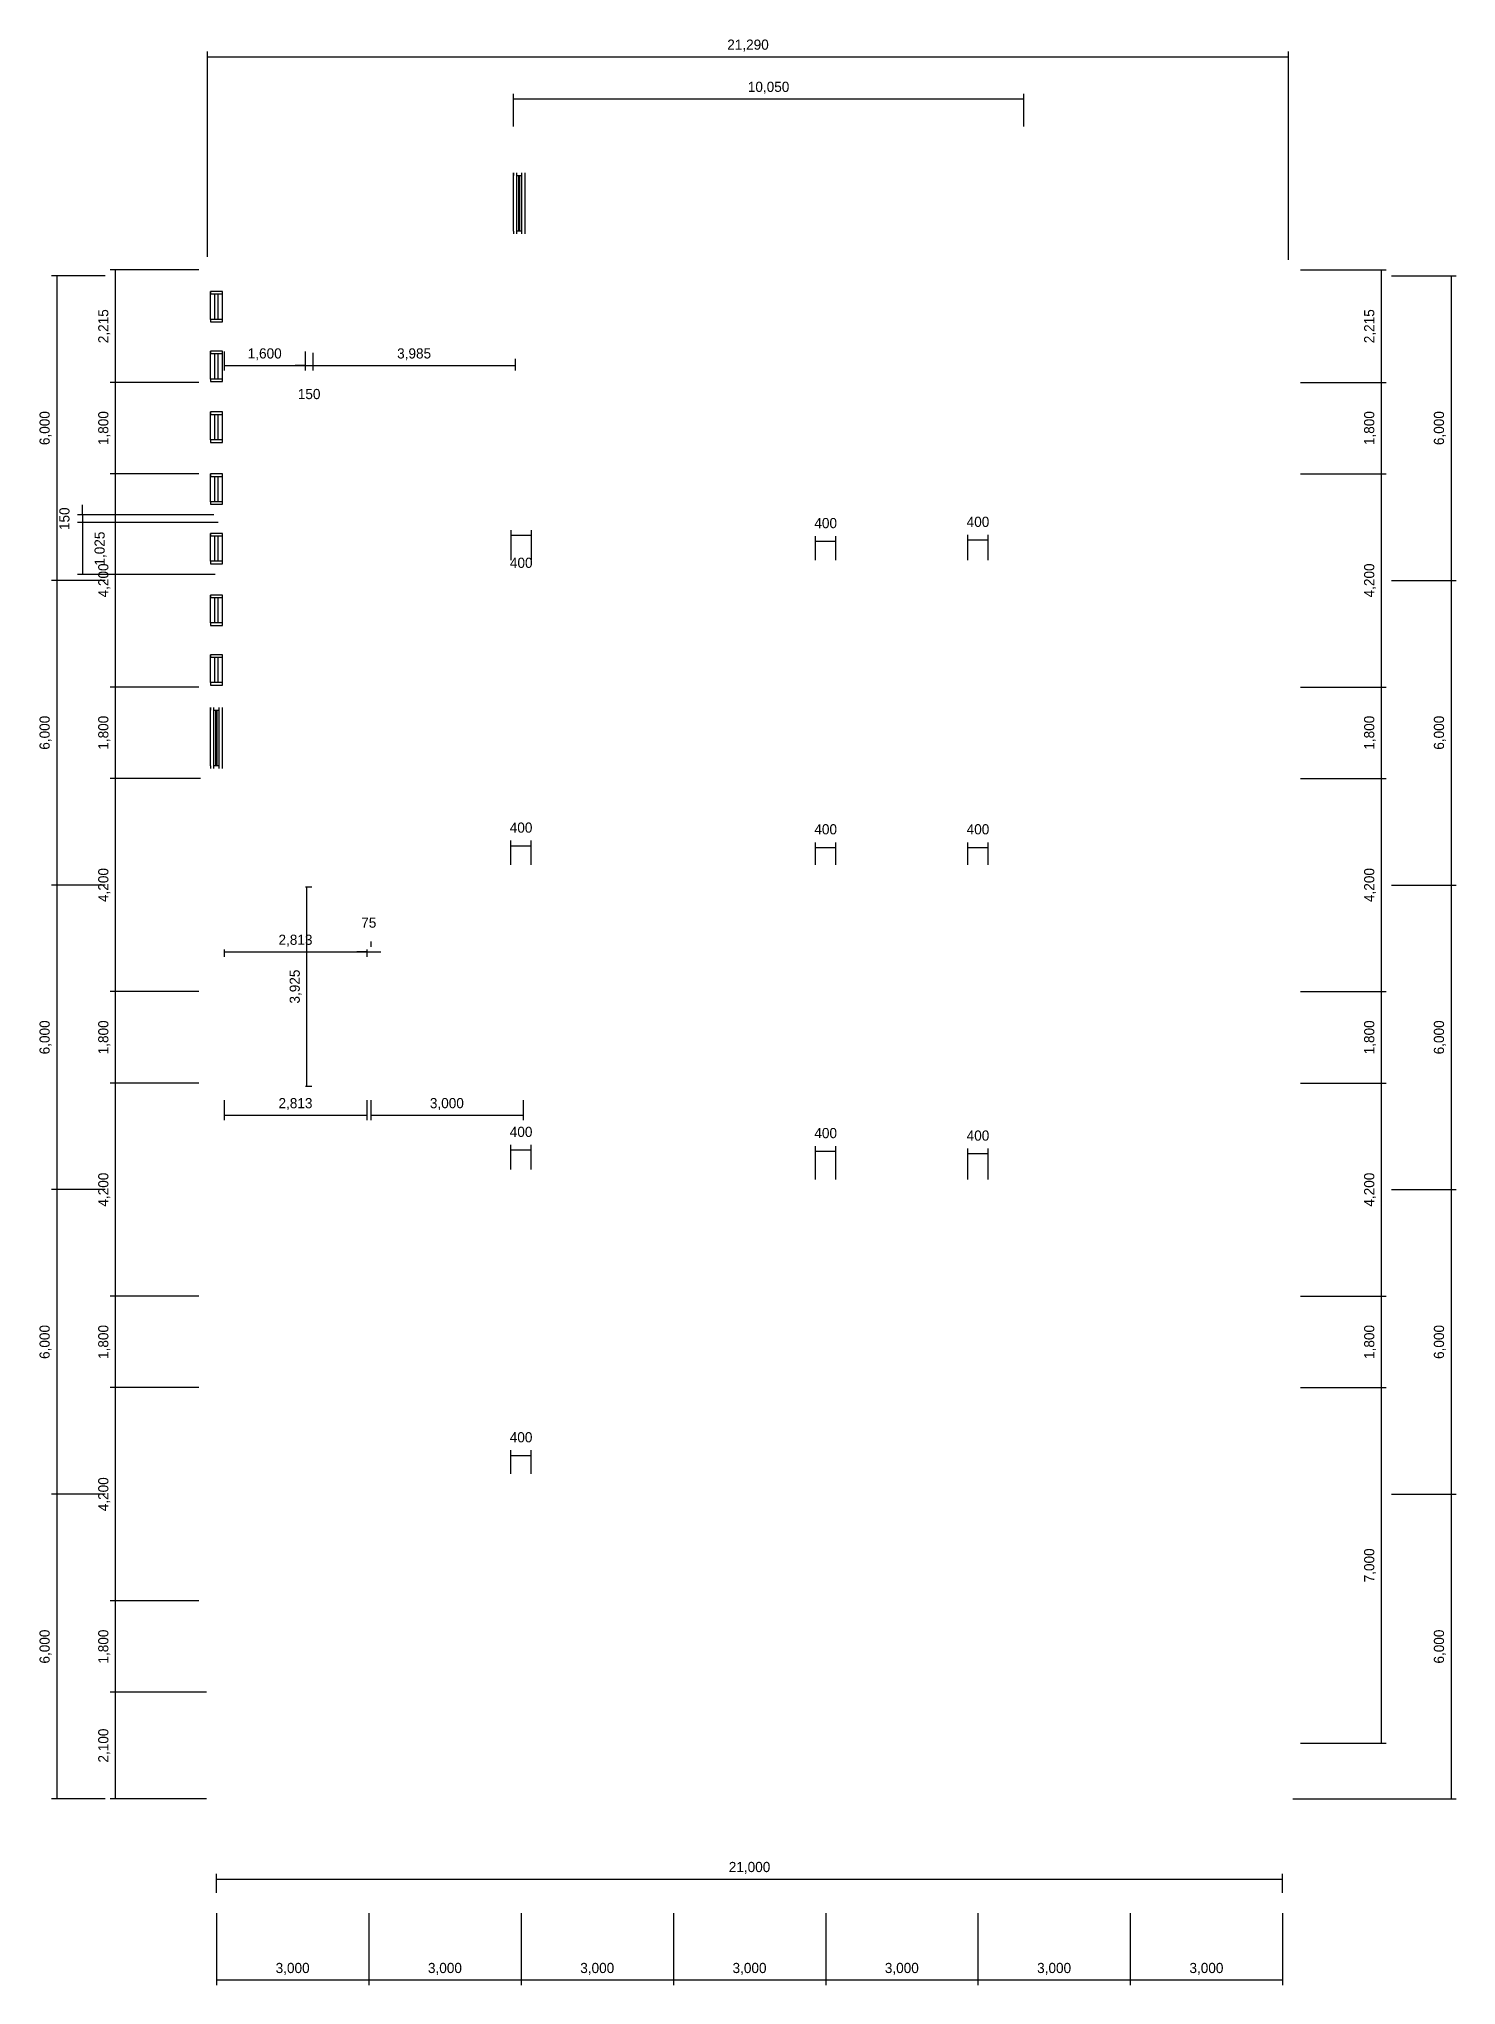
# Model space of a CAD drawing. Extents: x -2017610 to 288295, y -639251 to 250994.
# Drawn here: x 153992 to 181908, y -277472 to -239139 of the extents above; entities that cross this region are included whole.
import ezdxf

# ---------------------------------------------------------------- set-up
doc = ezdxf.new("R2010")
doc.units = 0
doc.header["$LTSCALE"] = 2
doc.header["$MEASUREMENT"] = 0
doc.header["$PDMODE"] = 2
doc.layers.get('0').update_dxf_attribs({"linetype": 'CONTINUOUS'})
doc.layers.get('DEFPOINTS').update_dxf_attribs({"linetype": 'CONTINUOUS'})
doc.layers.add('DIM', color=8, linetype='CONTINUOUS')
doc.layers.add('DOOR-WINDOW', color=8, linetype='CONTINUOUS')
doc.styles.add('STYLUS', font='stylu.ttf')
doc.dimstyles.new('DIM100S', dxfattribs={"dimscale": 0, "dimtxt": 200, "dimasz": 200, "dimexe": 100, "dimexo": 200, "dimgap": 100, "dimtad": 1, "dimdec": 0, "dimtxsty": 'STYLUS', "dimblk1": 'ARCHTICK', "dimblk2": 'ARCHTICK', "dimsah": 1, "dimcen": 100, "dimclrd": 256, "dimclre": 256, "dimclrt": 10, "dimazin": 3, "dimtfac": 1, "dimtdec": 0, "dimtmove": 0, "dimatfit": 3, "dimtolj": 1, "dimtzin": 0})

msp = doc.modelspace()

# ---------------------------------------------------------------- blocks, each defined once
blk = doc.blocks.new('*D599')
at = {"layer": 'DEFPOINTS', "color": 0}
for p in [(172690, -249007), (172290, -249605), (172690, -249605)]:
    blk.add_point(p, dxfattribs=at)
at = {"layer": 'DIM'}
for p, q in [((172290, -249405), (172290, -248907)), ((172290, -249007), (172690, -249007)), ((172690, -249405), (172690, -248907))]:
    blk.add_line(p, q, dxfattribs=at)
at = {"layer": 'DIM', "color": 10, "insert": (172490, -248652), "char_height": 200, "attachment_point": 5, "style": 'STYLUS'}
blk.add_mtext('\\A1;400', dxfattribs=at)
blk = doc.blocks.new('_ARCHTICK')
blk = doc.blocks.new('*D600')
at = {"layer": 'DEFPOINTS', "color": 0}
for p in [(169690, -249032), (169290, -249605), (169690, -249605)]:
    blk.add_point(p, dxfattribs=at)
at = {"layer": 'DIM'}
for p, q in [((169290, -249405), (169290, -248932)), ((169290, -249032), (169690, -249032)), ((169690, -249405), (169690, -248932))]:
    blk.add_line(p, q, dxfattribs=at)
at = {"layer": 'DIM', "color": 10, "insert": (169490, -248677), "char_height": 200, "attachment_point": 5, "style": 'STYLUS'}
blk.add_mtext('\\A1;400', dxfattribs=at)
blk = doc.blocks.new('*D601')
at = {"layer": 'DEFPOINTS', "color": 0}
for p in [(163693, -248914), (163293, -249608), (163693, -249608)]:
    blk.add_point(p, dxfattribs=at)
at = {"layer": 'DIM'}
for p, q in [((163293, -249408), (163293, -248814)), ((163293, -248914), (163693, -248914)), ((163693, -249408), (163693, -248814))]:
    blk.add_line(p, q, dxfattribs=at)
at = {"layer": 'DIM', "color": 10, "insert": (163493, -249459), "char_height": 200, "attachment_point": 5, "style": 'STYLUS'}
blk.add_mtext('\\A1;400', dxfattribs=at)
blk = doc.blocks.new('*D602')
at = {"layer": 'DEFPOINTS', "color": 0}
for p in [(163690, -255030), (163290, -255605), (163690, -255605)]:
    blk.add_point(p, dxfattribs=at)
at = {"layer": 'DIM'}
for p, q in [((163290, -255405), (163290, -254930)), ((163290, -255030), (163690, -255030)), ((163690, -255405), (163690, -254930))]:
    blk.add_line(p, q, dxfattribs=at)
at = {"layer": 'DIM', "color": 10, "insert": (163490, -254675), "char_height": 200, "attachment_point": 5, "style": 'STYLUS'}
blk.add_mtext('\\A1;400', dxfattribs=at)
blk = doc.blocks.new('*D603')
at = {"layer": 'DEFPOINTS', "color": 0}
for p in [(169690, -255064), (169290, -255605), (169690, -255605)]:
    blk.add_point(p, dxfattribs=at)
at = {"layer": 'DIM'}
for p, q in [((169290, -255405), (169290, -254964)), ((169290, -255064), (169690, -255064)), ((169690, -255405), (169690, -254964))]:
    blk.add_line(p, q, dxfattribs=at)
at = {"layer": 'DIM', "color": 10, "insert": (169490, -254708), "char_height": 200, "attachment_point": 5, "style": 'STYLUS'}
blk.add_mtext('\\A1;400', dxfattribs=at)
blk = doc.blocks.new('*D604')
at = {"layer": 'DEFPOINTS', "color": 0}
for p in [(172690, -255064), (172290, -255605), (172690, -255605)]:
    blk.add_point(p, dxfattribs=at)
at = {"layer": 'DIM'}
for p, q in [((172290, -255405), (172290, -254964)), ((172290, -255064), (172690, -255064)), ((172690, -255405), (172690, -254964))]:
    blk.add_line(p, q, dxfattribs=at)
at = {"layer": 'DIM', "color": 10, "insert": (172490, -254708), "char_height": 200, "attachment_point": 5, "style": 'STYLUS'}
blk.add_mtext('\\A1;400', dxfattribs=at)
blk = doc.blocks.new('*D605')
at = {"layer": 'DEFPOINTS', "color": 0}
for p in [(163690, -261023), (163290, -261605), (163690, -261605)]:
    blk.add_point(p, dxfattribs=at)
at = {"layer": 'DIM'}
for p, q in [((163290, -261405), (163290, -260923)), ((163290, -261023), (163690, -261023)), ((163690, -261405), (163690, -260923))]:
    blk.add_line(p, q, dxfattribs=at)
at = {"layer": 'DIM', "color": 10, "insert": (163490, -260668), "char_height": 200, "attachment_point": 5, "style": 'STYLUS'}
blk.add_mtext('\\A1;400', dxfattribs=at)
blk = doc.blocks.new('*D606')
at = {"layer": 'DEFPOINTS', "color": 0}
for p in [(169690, -261047), (169290, -261805), (169690, -261805)]:
    blk.add_point(p, dxfattribs=at)
at = {"layer": 'DIM'}
for p, q in [((169290, -261605), (169290, -260947)), ((169290, -261047), (169690, -261047)), ((169690, -261605), (169690, -260947))]:
    blk.add_line(p, q, dxfattribs=at)
at = {"layer": 'DIM', "color": 10, "insert": (169490, -260692), "char_height": 200, "attachment_point": 5, "style": 'STYLUS'}
blk.add_mtext('\\A1;400', dxfattribs=at)
blk = doc.blocks.new('*D607')
at = {"layer": 'DEFPOINTS', "color": 0}
for p in [(172690, -261096), (172290, -261805), (172690, -261805)]:
    blk.add_point(p, dxfattribs=at)
at = {"layer": 'DIM'}
for p, q in [((172290, -261605), (172290, -260996)), ((172690, -261605), (172690, -260996)), ((172290, -261096), (172690, -261096))]:
    blk.add_line(p, q, dxfattribs=at)
at = {"layer": 'DIM', "color": 10, "insert": (172490, -260741), "char_height": 200, "attachment_point": 5, "style": 'STYLUS'}
blk.add_mtext('\\A1;400', dxfattribs=at)
blk = doc.blocks.new('*D608')
at = {"layer": 'DEFPOINTS', "color": 0}
for p in [(163690, -267038), (163290, -267605), (163690, -267605)]:
    blk.add_point(p, dxfattribs=at)
at = {"layer": 'DIM'}
for p, q in [((163290, -267405), (163290, -266938)), ((163290, -267038), (163690, -267038)), ((163690, -267405), (163690, -266938))]:
    blk.add_line(p, q, dxfattribs=at)
at = {"layer": 'DIM', "color": 10, "insert": (163490, -266683), "char_height": 200, "attachment_point": 5, "style": 'STYLUS'}
blk.add_mtext('\\A1;400', dxfattribs=at)
blk = doc.blocks.new('*D609')
at = {"layer": 'DEFPOINTS', "color": 0}
for p in [(173390, -240320), (163340, -241065), (173390, -241065)]:
    blk.add_point(p, dxfattribs=at)
at = {"layer": 'DIM'}
for p, q in [((163340, -240865), (163340, -240220)), ((163340, -240320), (173390, -240320)), ((173390, -240865), (173390, -240220))]:
    blk.add_line(p, q, dxfattribs=at)
at = {"layer": 'DIM', "color": 10, "insert": (168365, -240101), "char_height": 200, "attachment_point": 5, "style": 'STYLUS'}
blk.add_mtext('\\A1;10,050', dxfattribs=at)
blk = doc.blocks.new('*D610')
at = {"layer": 'DEFPOINTS', "color": 0}
for p in [(178605, -239489), (157315, -243630), (178605, -243690)]:
    blk.add_point(p, dxfattribs=at)
at = {"layer": 'DIM'}
for p, q in [((157315, -243430), (157315, -239389)), ((157315, -239489), (178605, -239489)), ((178605, -243490), (178605, -239389))]:
    blk.add_line(p, q, dxfattribs=at)
at = {"layer": 'DIM', "color": 10, "insert": (167960, -239270), "char_height": 200, "attachment_point": 5, "style": 'STYLUS'}
blk.add_mtext('\\A1;21,290', dxfattribs=at)
blk = doc.blocks.new('*D611')
at = {"layer": 'DEFPOINTS', "color": 0}
for p in [(157490, -275855), (160490, -275855), (160490, -277372)]:
    blk.add_point(p, dxfattribs=at)
at = {"layer": 'DIM'}
for p, q in [((157490, -276055), (157490, -277472)), ((160490, -276055), (160490, -277472)), ((157490, -277372), (160490, -277372))]:
    blk.add_line(p, q, dxfattribs=at)
at = {"layer": 'DIM', "color": 10, "insert": (158990, -277154), "char_height": 200, "attachment_point": 5, "style": 'STYLUS'}
blk.add_mtext('\\A1;3,000', dxfattribs=at)
blk = doc.blocks.new('*D612')
at = {"layer": 'DEFPOINTS', "color": 0}
for p in [(160490, -275855), (163490, -275855), (163490, -277372)]:
    blk.add_point(p, dxfattribs=at)
at = {"layer": 'DIM'}
for p, q in [((160490, -276055), (160490, -277472)), ((163490, -276055), (163490, -277472)), ((160490, -277372), (163490, -277372))]:
    blk.add_line(p, q, dxfattribs=at)
at = {"layer": 'DIM', "color": 10, "insert": (161990, -277154), "char_height": 200, "attachment_point": 5, "style": 'STYLUS'}
blk.add_mtext('\\A1;3,000', dxfattribs=at)
blk = doc.blocks.new('*D613')
at = {"layer": 'DEFPOINTS', "color": 0}
for p in [(163490, -275855), (166490, -275855), (166490, -277372)]:
    blk.add_point(p, dxfattribs=at)
at = {"layer": 'DIM'}
for p, q in [((163490, -276055), (163490, -277472)), ((166490, -276055), (166490, -277472)), ((163490, -277372), (166490, -277372))]:
    blk.add_line(p, q, dxfattribs=at)
at = {"layer": 'DIM', "color": 10, "insert": (164990, -277154), "char_height": 200, "attachment_point": 5, "style": 'STYLUS'}
blk.add_mtext('\\A1;3,000', dxfattribs=at)
blk = doc.blocks.new('*D614')
at = {"layer": 'DEFPOINTS', "color": 0}
for p in [(166490, -275855), (169490, -275855), (169490, -277372)]:
    blk.add_point(p, dxfattribs=at)
at = {"layer": 'DIM'}
for p, q in [((166490, -276055), (166490, -277472)), ((169490, -276055), (169490, -277472)), ((166490, -277372), (169490, -277372))]:
    blk.add_line(p, q, dxfattribs=at)
at = {"layer": 'DIM', "color": 10, "insert": (167990, -277154), "char_height": 200, "attachment_point": 5, "style": 'STYLUS'}
blk.add_mtext('\\A1;3,000', dxfattribs=at)
blk = doc.blocks.new('*D615')
at = {"layer": 'DEFPOINTS', "color": 0}
for p in [(169490, -275855), (172490, -275855), (172490, -277372)]:
    blk.add_point(p, dxfattribs=at)
at = {"layer": 'DIM'}
for p, q in [((169490, -276055), (169490, -277472)), ((172490, -276055), (172490, -277472)), ((169490, -277372), (172490, -277372))]:
    blk.add_line(p, q, dxfattribs=at)
at = {"layer": 'DIM', "color": 10, "insert": (170990, -277154), "char_height": 200, "attachment_point": 5, "style": 'STYLUS'}
blk.add_mtext('\\A1;3,000', dxfattribs=at)
blk = doc.blocks.new('*D616')
at = {"layer": 'DEFPOINTS', "color": 0}
for p in [(172490, -275855), (175490, -275855), (175490, -277372)]:
    blk.add_point(p, dxfattribs=at)
at = {"layer": 'DIM'}
for p, q in [((172490, -276055), (172490, -277472)), ((175490, -276055), (175490, -277472)), ((172490, -277372), (175490, -277372))]:
    blk.add_line(p, q, dxfattribs=at)
at = {"layer": 'DIM', "color": 10, "insert": (173990, -277154), "char_height": 200, "attachment_point": 5, "style": 'STYLUS'}
blk.add_mtext('\\A1;3,000', dxfattribs=at)
blk = doc.blocks.new('*D617')
at = {"layer": 'DEFPOINTS', "color": 0}
for p in [(175490, -275855), (178490, -275855), (178490, -277372)]:
    blk.add_point(p, dxfattribs=at)
at = {"layer": 'DIM'}
for p, q in [((175490, -276055), (175490, -277472)), ((178490, -276055), (178490, -277472)), ((175490, -277372), (178490, -277372))]:
    blk.add_line(p, q, dxfattribs=at)
at = {"layer": 'DIM', "color": 10, "insert": (176990, -277154), "char_height": 200, "attachment_point": 5, "style": 'STYLUS'}
blk.add_mtext('\\A1;3,000', dxfattribs=at)
blk = doc.blocks.new('*D618')
at = {"layer": 'DEFPOINTS', "color": 0}
for p in [(178490, -275384), (157490, -275855), (178490, -275855)]:
    blk.add_point(p, dxfattribs=at)
at = {"layer": 'DIM'}
for p, q in [((157490, -275655), (157490, -275284)), ((157490, -275384), (178490, -275384)), ((178490, -275655), (178490, -275284))]:
    blk.add_line(p, q, dxfattribs=at)
at = {"layer": 'DIM', "color": 10, "insert": (167990, -275165), "char_height": 200, "attachment_point": 5, "style": 'STYLUS'}
blk.add_mtext('\\A1;21,000', dxfattribs=at)
blk = doc.blocks.new('*D619')
at = {"layer": 'DEFPOINTS', "color": 0}
for p in [(178640, -243690), (178640, -245905), (180433, -245905)]:
    blk.add_point(p, dxfattribs=at)
at = {"layer": 'DIM'}
for p, q in [((178840, -243690), (180533, -243690)), ((180433, -243690), (180433, -245905)), ((178840, -245905), (180533, -245905))]:
    blk.add_line(p, q, dxfattribs=at)
at = {"layer": 'DIM', "color": 10, "insert": (180215, -244798), "char_height": 200, "attachment_point": 5, "rotation": 90, "style": 'STYLUS'}
blk.add_mtext('\\A1;2,215', dxfattribs=at)
blk = doc.blocks.new('*D620')
at = {"layer": 'DEFPOINTS', "color": 0}
for p in [(178640, -245905), (178640, -247705), (180433, -247705)]:
    blk.add_point(p, dxfattribs=at)
at = {"layer": 'DIM'}
for p, q in [((178840, -245905), (180533, -245905)), ((180433, -245905), (180433, -247705)), ((178840, -247705), (180533, -247705))]:
    blk.add_line(p, q, dxfattribs=at)
at = {"layer": 'DIM', "color": 10, "insert": (180215, -246805), "char_height": 200, "attachment_point": 5, "rotation": 90, "style": 'STYLUS'}
blk.add_mtext('\\A1;1,800', dxfattribs=at)
blk = doc.blocks.new('*D621')
at = {"layer": 'DEFPOINTS', "color": 0}
for p in [(178640, -247705), (178640, -251905), (180433, -251905)]:
    blk.add_point(p, dxfattribs=at)
at = {"layer": 'DIM'}
for p, q in [((178840, -247705), (180533, -247705)), ((180433, -247705), (180433, -251905)), ((178840, -251905), (180533, -251905))]:
    blk.add_line(p, q, dxfattribs=at)
at = {"layer": 'DIM', "color": 10, "insert": (180215, -249805), "char_height": 200, "attachment_point": 5, "rotation": 90, "style": 'STYLUS'}
blk.add_mtext('\\A1;4,200', dxfattribs=at)
blk = doc.blocks.new('*D622')
at = {"layer": 'DEFPOINTS', "color": 0}
for p in [(178640, -251905), (178640, -253705), (180433, -253705)]:
    blk.add_point(p, dxfattribs=at)
at = {"layer": 'DIM'}
for p, q in [((178840, -251905), (180533, -251905)), ((180433, -251905), (180433, -253705)), ((178840, -253705), (180533, -253705))]:
    blk.add_line(p, q, dxfattribs=at)
at = {"layer": 'DIM', "color": 10, "insert": (180215, -252805), "char_height": 200, "attachment_point": 5, "rotation": 90, "style": 'STYLUS'}
blk.add_mtext('\\A1;1,800', dxfattribs=at)
blk = doc.blocks.new('*D623')
at = {"layer": 'DEFPOINTS', "color": 0}
for p in [(178640, -253705), (178640, -257905), (180433, -257905)]:
    blk.add_point(p, dxfattribs=at)
at = {"layer": 'DIM'}
for p, q in [((178840, -253705), (180533, -253705)), ((180433, -253705), (180433, -257905)), ((178840, -257905), (180533, -257905))]:
    blk.add_line(p, q, dxfattribs=at)
at = {"layer": 'DIM', "color": 10, "insert": (180215, -255805), "char_height": 200, "attachment_point": 5, "rotation": 90, "style": 'STYLUS'}
blk.add_mtext('\\A1;4,200', dxfattribs=at)
blk = doc.blocks.new('*D624')
at = {"layer": 'DEFPOINTS', "color": 0}
for p in [(178640, -257905), (178640, -259705), (180433, -259705)]:
    blk.add_point(p, dxfattribs=at)
at = {"layer": 'DIM'}
for p, q in [((178840, -257905), (180533, -257905)), ((180433, -257905), (180433, -259705)), ((178840, -259705), (180533, -259705))]:
    blk.add_line(p, q, dxfattribs=at)
at = {"layer": 'DIM', "color": 10, "insert": (180215, -258805), "char_height": 200, "attachment_point": 5, "rotation": 90, "style": 'STYLUS'}
blk.add_mtext('\\A1;1,800', dxfattribs=at)
blk = doc.blocks.new('*D625')
at = {"layer": 'DEFPOINTS', "color": 0}
for p in [(178640, -259705), (178640, -263905), (180433, -263905)]:
    blk.add_point(p, dxfattribs=at)
at = {"layer": 'DIM'}
for p, q in [((178840, -259705), (180533, -259705)), ((180433, -259705), (180433, -263905)), ((178840, -263905), (180533, -263905))]:
    blk.add_line(p, q, dxfattribs=at)
at = {"layer": 'DIM', "color": 10, "insert": (180215, -261805), "char_height": 200, "attachment_point": 5, "rotation": 90, "style": 'STYLUS'}
blk.add_mtext('\\A1;4,200', dxfattribs=at)
blk = doc.blocks.new('*D626')
at = {"layer": 'DEFPOINTS', "color": 0}
for p in [(178640, -263905), (178640, -265705), (180433, -265705)]:
    blk.add_point(p, dxfattribs=at)
at = {"layer": 'DIM'}
for p, q in [((178840, -263905), (180533, -263905)), ((180433, -263905), (180433, -265705)), ((178840, -265705), (180533, -265705))]:
    blk.add_line(p, q, dxfattribs=at)
at = {"layer": 'DIM', "color": 10, "insert": (180215, -264805), "char_height": 200, "attachment_point": 5, "rotation": 90, "style": 'STYLUS'}
blk.add_mtext('\\A1;1,800', dxfattribs=at)
blk = doc.blocks.new('*D627')
at = {"layer": 'DEFPOINTS', "color": 0}
for p in [(178640, -265705), (178640, -272705), (180433, -272705)]:
    blk.add_point(p, dxfattribs=at)
at = {"layer": 'DIM'}
for p, q in [((178840, -265705), (180533, -265705)), ((180433, -265705), (180433, -272705)), ((178840, -272705), (180533, -272705))]:
    blk.add_line(p, q, dxfattribs=at)
at = {"layer": 'DIM', "color": 10, "insert": (180215, -269205), "char_height": 200, "attachment_point": 5, "rotation": 90, "style": 'STYLUS'}
blk.add_mtext('\\A1;7,000', dxfattribs=at)
blk = doc.blocks.new('*D628')
at = {"layer": 'DEFPOINTS', "color": 0}
for p in [(180433, -243805), (180433, -249805), (181808, -249805)]:
    blk.add_point(p, dxfattribs=at)
at = {"layer": 'DIM'}
for p, q in [((180633, -243805), (181908, -243805)), ((181808, -243805), (181808, -249805)), ((180633, -249805), (181908, -249805))]:
    blk.add_line(p, q, dxfattribs=at)
at = {"layer": 'DIM', "color": 10, "insert": (181589, -246805), "char_height": 200, "attachment_point": 5, "rotation": 90, "style": 'STYLUS'}
blk.add_mtext('\\A1;6,000', dxfattribs=at)
blk = doc.blocks.new('*D629')
at = {"layer": 'DEFPOINTS', "color": 0}
for p in [(180433, -249805), (180433, -255805), (181808, -255805)]:
    blk.add_point(p, dxfattribs=at)
at = {"layer": 'DIM'}
for p, q in [((180633, -249805), (181908, -249805)), ((181808, -249805), (181808, -255805)), ((180633, -255805), (181908, -255805))]:
    blk.add_line(p, q, dxfattribs=at)
at = {"layer": 'DIM', "color": 10, "insert": (181589, -252805), "char_height": 200, "attachment_point": 5, "rotation": 90, "style": 'STYLUS'}
blk.add_mtext('\\A1;6,000', dxfattribs=at)
blk = doc.blocks.new('*D630')
at = {"layer": 'DEFPOINTS', "color": 0}
for p in [(180433, -255805), (180433, -261805), (181808, -261805)]:
    blk.add_point(p, dxfattribs=at)
at = {"layer": 'DIM'}
for p, q in [((180633, -255805), (181908, -255805)), ((181808, -255805), (181808, -261805)), ((180633, -261805), (181908, -261805))]:
    blk.add_line(p, q, dxfattribs=at)
at = {"layer": 'DIM', "color": 10, "insert": (181589, -258805), "char_height": 200, "attachment_point": 5, "rotation": 90, "style": 'STYLUS'}
blk.add_mtext('\\A1;6,000', dxfattribs=at)
blk = doc.blocks.new('*D631')
at = {"layer": 'DEFPOINTS', "color": 0}
for p in [(180433, -261805), (180433, -267805), (181808, -267805)]:
    blk.add_point(p, dxfattribs=at)
at = {"layer": 'DIM'}
for p, q in [((180633, -261805), (181908, -261805)), ((181808, -261805), (181808, -267805)), ((180633, -267805), (181908, -267805))]:
    blk.add_line(p, q, dxfattribs=at)
at = {"layer": 'DIM', "color": 10, "insert": (181589, -264805), "char_height": 200, "attachment_point": 5, "rotation": 90, "style": 'STYLUS'}
blk.add_mtext('\\A1;6,000', dxfattribs=at)
blk = doc.blocks.new('*D632')
at = {"layer": 'DEFPOINTS', "color": 0}
for p in [(180433, -267805), (178490, -273805), (181808, -273805)]:
    blk.add_point(p, dxfattribs=at)
at = {"layer": 'DIM'}
for p, q in [((180633, -267805), (181908, -267805)), ((181808, -267805), (181808, -273805)), ((178690, -273805), (181908, -273805))]:
    blk.add_line(p, q, dxfattribs=at)
at = {"layer": 'DIM', "color": 10, "insert": (181589, -270805), "char_height": 200, "attachment_point": 5, "rotation": 90, "style": 'STYLUS'}
blk.add_mtext('\\A1;6,000', dxfattribs=at)
blk = doc.blocks.new('*D633')
at = {"layer": 'DEFPOINTS', "color": 0}
for p in [(157340, -243690), (155497, -245905), (157340, -245905)]:
    blk.add_point(p, dxfattribs=at)
at = {"layer": 'DIM'}
for p, q in [((157140, -243690), (155397, -243690)), ((155497, -243690), (155497, -245905)), ((157140, -245905), (155397, -245905))]:
    blk.add_line(p, q, dxfattribs=at)
at = {"layer": 'DIM', "color": 10, "insert": (155279, -244798), "char_height": 200, "attachment_point": 5, "rotation": 90, "style": 'STYLUS'}
blk.add_mtext('\\A1;2,215', dxfattribs=at)
blk = doc.blocks.new('*D634')
at = {"layer": 'DEFPOINTS', "color": 0}
for p in [(157340, -245905), (155497, -247705), (157340, -247705)]:
    blk.add_point(p, dxfattribs=at)
at = {"layer": 'DIM'}
for p, q in [((157140, -245905), (155397, -245905)), ((155497, -245905), (155497, -247705)), ((157140, -247705), (155397, -247705))]:
    blk.add_line(p, q, dxfattribs=at)
at = {"layer": 'DIM', "color": 10, "insert": (155279, -246805), "char_height": 200, "attachment_point": 5, "rotation": 90, "style": 'STYLUS'}
blk.add_mtext('\\A1;1,800', dxfattribs=at)
blk = doc.blocks.new('*D635')
at = {"layer": 'DEFPOINTS', "color": 0}
for p in [(157340, -247705), (155497, -251905), (157340, -251905)]:
    blk.add_point(p, dxfattribs=at)
at = {"layer": 'DIM'}
for p, q in [((157140, -247705), (155397, -247705)), ((155497, -247705), (155497, -251905)), ((157140, -251905), (155397, -251905))]:
    blk.add_line(p, q, dxfattribs=at)
at = {"layer": 'DIM', "color": 10, "insert": (155279, -249805), "char_height": 200, "attachment_point": 5, "rotation": 90, "style": 'STYLUS'}
blk.add_mtext('\\A1;4,200', dxfattribs=at)
blk = doc.blocks.new('*D636')
at = {"layer": 'DEFPOINTS', "color": 0}
for p in [(157340, -251905), (155497, -253705), (157375, -253705)]:
    blk.add_point(p, dxfattribs=at)
at = {"layer": 'DIM'}
for p, q in [((157140, -251905), (155397, -251905)), ((155497, -251905), (155497, -253705)), ((157175, -253705), (155397, -253705))]:
    blk.add_line(p, q, dxfattribs=at)
at = {"layer": 'DIM', "color": 10, "insert": (155279, -252805), "char_height": 200, "attachment_point": 5, "rotation": 90, "style": 'STYLUS'}
blk.add_mtext('\\A1;1,800', dxfattribs=at)
blk = doc.blocks.new('*D637')
at = {"layer": 'DEFPOINTS', "color": 0}
for p in [(157375, -253705), (155497, -257905), (157340, -257905)]:
    blk.add_point(p, dxfattribs=at)
at = {"layer": 'DIM'}
for p, q in [((157175, -253705), (155397, -253705)), ((155497, -253705), (155497, -257905)), ((157140, -257905), (155397, -257905))]:
    blk.add_line(p, q, dxfattribs=at)
at = {"layer": 'DIM', "color": 10, "insert": (155279, -255805), "char_height": 200, "attachment_point": 5, "rotation": 90, "style": 'STYLUS'}
blk.add_mtext('\\A1;4,200', dxfattribs=at)
blk = doc.blocks.new('*D638')
at = {"layer": 'DEFPOINTS', "color": 0}
for p in [(157340, -257905), (155497, -259705), (157340, -259705)]:
    blk.add_point(p, dxfattribs=at)
at = {"layer": 'DIM'}
for p, q in [((157140, -257905), (155397, -257905)), ((155497, -257905), (155497, -259705)), ((157140, -259705), (155397, -259705))]:
    blk.add_line(p, q, dxfattribs=at)
at = {"layer": 'DIM', "color": 10, "insert": (155279, -258805), "char_height": 200, "attachment_point": 5, "rotation": 90, "style": 'STYLUS'}
blk.add_mtext('\\A1;1,800', dxfattribs=at)
blk = doc.blocks.new('*D639')
at = {"layer": 'DEFPOINTS', "color": 0}
for p in [(157340, -259705), (155497, -263905), (157340, -263905)]:
    blk.add_point(p, dxfattribs=at)
at = {"layer": 'DIM'}
for p, q in [((157140, -259705), (155397, -259705)), ((155497, -259705), (155497, -263905)), ((157140, -263905), (155397, -263905))]:
    blk.add_line(p, q, dxfattribs=at)
at = {"layer": 'DIM', "color": 10, "insert": (155279, -261805), "char_height": 200, "attachment_point": 5, "rotation": 90, "style": 'STYLUS'}
blk.add_mtext('\\A1;4,200', dxfattribs=at)
blk = doc.blocks.new('*D640')
at = {"layer": 'DEFPOINTS', "color": 0}
for p in [(157340, -263905), (155497, -265705), (157340, -265705)]:
    blk.add_point(p, dxfattribs=at)
at = {"layer": 'DIM'}
for p, q in [((157140, -263905), (155397, -263905)), ((155497, -263905), (155497, -265705)), ((157140, -265705), (155397, -265705))]:
    blk.add_line(p, q, dxfattribs=at)
at = {"layer": 'DIM', "color": 10, "insert": (155279, -264805), "char_height": 200, "attachment_point": 5, "rotation": 90, "style": 'STYLUS'}
blk.add_mtext('\\A1;1,800', dxfattribs=at)
blk = doc.blocks.new('*D641')
at = {"layer": 'DEFPOINTS', "color": 0}
for p in [(157340, -265705), (155497, -269905), (157340, -269905)]:
    blk.add_point(p, dxfattribs=at)
at = {"layer": 'DIM'}
for p, q in [((157140, -265705), (155397, -265705)), ((155497, -265705), (155497, -269905)), ((157140, -269905), (155397, -269905))]:
    blk.add_line(p, q, dxfattribs=at)
at = {"layer": 'DIM', "color": 10, "insert": (155279, -267805), "char_height": 200, "attachment_point": 5, "rotation": 90, "style": 'STYLUS'}
blk.add_mtext('\\A1;4,200', dxfattribs=at)
blk = doc.blocks.new('*D642')
at = {"layer": 'DEFPOINTS', "color": 0}
for p in [(157340, -269905), (155497, -271705), (157490, -271705)]:
    blk.add_point(p, dxfattribs=at)
at = {"layer": 'DIM'}
for p, q in [((157140, -269905), (155397, -269905)), ((155497, -269905), (155497, -271705)), ((157290, -271705), (155397, -271705))]:
    blk.add_line(p, q, dxfattribs=at)
at = {"layer": 'DIM', "color": 10, "insert": (155279, -270805), "char_height": 200, "attachment_point": 5, "rotation": 90, "style": 'STYLUS'}
blk.add_mtext('\\A1;1,800', dxfattribs=at)
blk = doc.blocks.new('*D643')
at = {"layer": 'DEFPOINTS', "color": 0}
for p in [(157490, -271705), (155497, -273805), (157490, -273805)]:
    blk.add_point(p, dxfattribs=at)
at = {"layer": 'DIM'}
for p, q in [((157290, -271705), (155397, -271705)), ((155497, -271705), (155497, -273805)), ((157290, -273805), (155397, -273805))]:
    blk.add_line(p, q, dxfattribs=at)
at = {"layer": 'DIM', "color": 10, "insert": (155279, -272755), "char_height": 200, "attachment_point": 5, "rotation": 90, "style": 'STYLUS'}
blk.add_mtext('\\A1;2,100', dxfattribs=at)
blk = doc.blocks.new('*D644')
at = {"layer": 'DEFPOINTS', "color": 0}
for p in [(155497, -243805), (154342, -249805), (155497, -249805)]:
    blk.add_point(p, dxfattribs=at)
at = {"layer": 'DIM'}
for p, q in [((155297, -243805), (154242, -243805)), ((154342, -243805), (154342, -249805)), ((155297, -249805), (154242, -249805))]:
    blk.add_line(p, q, dxfattribs=at)
at = {"layer": 'DIM', "color": 10, "insert": (154123, -246805), "char_height": 200, "attachment_point": 5, "rotation": 90, "style": 'STYLUS'}
blk.add_mtext('\\A1;6,000', dxfattribs=at)
blk = doc.blocks.new('*D645')
at = {"layer": 'DEFPOINTS', "color": 0}
for p in [(155497, -249805), (154342, -255805), (155497, -255805)]:
    blk.add_point(p, dxfattribs=at)
at = {"layer": 'DIM'}
for p, q in [((155297, -249805), (154242, -249805)), ((154342, -249805), (154342, -255805)), ((155297, -255805), (154242, -255805))]:
    blk.add_line(p, q, dxfattribs=at)
at = {"layer": 'DIM', "color": 10, "insert": (154123, -252805), "char_height": 200, "attachment_point": 5, "rotation": 90, "style": 'STYLUS'}
blk.add_mtext('\\A1;6,000', dxfattribs=at)
blk = doc.blocks.new('*D646')
at = {"layer": 'DEFPOINTS', "color": 0}
for p in [(155497, -255805), (154342, -261805), (155497, -261805)]:
    blk.add_point(p, dxfattribs=at)
at = {"layer": 'DIM'}
for p, q in [((155297, -255805), (154242, -255805)), ((154342, -255805), (154342, -261805)), ((155297, -261805), (154242, -261805))]:
    blk.add_line(p, q, dxfattribs=at)
at = {"layer": 'DIM', "color": 10, "insert": (154123, -258805), "char_height": 200, "attachment_point": 5, "rotation": 90, "style": 'STYLUS'}
blk.add_mtext('\\A1;6,000', dxfattribs=at)
blk = doc.blocks.new('*D647')
at = {"layer": 'DEFPOINTS', "color": 0}
for p in [(155497, -261805), (154342, -267805), (155497, -267805)]:
    blk.add_point(p, dxfattribs=at)
at = {"layer": 'DIM'}
for p, q in [((155297, -261805), (154242, -261805)), ((154342, -261805), (154342, -267805)), ((155297, -267805), (154242, -267805))]:
    blk.add_line(p, q, dxfattribs=at)
at = {"layer": 'DIM', "color": 10, "insert": (154123, -264805), "char_height": 200, "attachment_point": 5, "rotation": 90, "style": 'STYLUS'}
blk.add_mtext('\\A1;6,000', dxfattribs=at)
blk = doc.blocks.new('*D648')
at = {"layer": 'DEFPOINTS', "color": 0}
for p in [(155497, -267805), (154342, -273805), (155497, -273805)]:
    blk.add_point(p, dxfattribs=at)
at = {"layer": 'DIM'}
for p, q in [((155297, -267805), (154242, -267805)), ((154342, -267805), (154342, -273805)), ((155297, -273805), (154242, -273805))]:
    blk.add_line(p, q, dxfattribs=at)
at = {"layer": 'DIM', "color": 10, "insert": (154123, -270805), "char_height": 200, "attachment_point": 5, "rotation": 90, "style": 'STYLUS'}
blk.add_mtext('\\A1;6,000', dxfattribs=at)
blk = doc.blocks.new('*D649')
at = {"layer": 'DEFPOINTS', "color": 0}
for p in [(154851, -248665), (157640, -248515), (157721, -248665)]:
    blk.add_point(p, dxfattribs=at)
at = {"layer": 'DIM'}
for p, q in [((154851, -248515), (154851, -248315)), ((157440, -248515), (154751, -248515)), ((157521, -248665), (154751, -248665)), ((154851, -248515), (154851, -248665)), ((154851, -248665), (154851, -248865))]:
    blk.add_line(p, q, dxfattribs=at)
at = {"layer": 'DIM', "color": 10, "insert": (154496, -248590), "char_height": 200, "attachment_point": 5, "rotation": 90, "style": 'STYLUS'}
blk.add_mtext('\\A1;150', dxfattribs=at)
blk = doc.blocks.new('*D650')
at = {"layer": 'DEFPOINTS', "color": 0}
for p in [(157721, -248665), (154851, -249690), (157665, -249690)]:
    blk.add_point(p, dxfattribs=at)
at = {"layer": 'DIM'}
for p, q in [((157521, -248665), (154751, -248665)), ((154851, -248665), (154851, -249690)), ((157465, -249690), (154751, -249690))]:
    blk.add_line(p, q, dxfattribs=at)
at = {"layer": 'DIM', "color": 10, "insert": (155206, -249178), "char_height": 200, "attachment_point": 5, "rotation": 90, "style": 'STYLUS'}
blk.add_mtext('\\A1;1,025', dxfattribs=at)
blk = doc.blocks.new('*D651')
at = {"layer": 'DEFPOINTS', "color": 0}
for p in [(157640, -245095), (159240, -245095), (159240, -245570)]:
    blk.add_point(p, dxfattribs=at)
at = {"layer": 'DIM'}
for p, q in [((157640, -245295), (157640, -245670)), ((159240, -245295), (159240, -245670)), ((157640, -245570), (159240, -245570))]:
    blk.add_line(p, q, dxfattribs=at)
at = {"layer": 'DIM', "color": 10, "insert": (158440, -245352), "char_height": 200, "attachment_point": 5, "style": 'STYLUS'}
blk.add_mtext('\\A1;1,600', dxfattribs=at)
blk = doc.blocks.new('*D854')
at = {"layer": 'DEFPOINTS', "color": 0}
for p in [(159240, -245095), (159390, -245120), (159390, -245570)]:
    blk.add_point(p, dxfattribs=at)
at = {"layer": 'DIM'}
for p, q in [((159240, -245295), (159240, -245670)), ((159390, -245320), (159390, -245670)), ((159240, -245570), (159040, -245570)), ((159240, -245570), (159390, -245570)), ((159390, -245570), (159590, -245570))]:
    blk.add_line(p, q, dxfattribs=at)
at = {"layer": 'DIM', "color": 10, "insert": (159315, -246135), "char_height": 200, "attachment_point": 5, "style": 'STYLUS'}
blk.add_mtext('\\A1;150', dxfattribs=at)
blk = doc.blocks.new('*D652')
at = {"layer": 'DEFPOINTS', "color": 0}
for p in [(159390, -245120), (163375, -245238), (163375, -245570)]:
    blk.add_point(p, dxfattribs=at)
at = {"layer": 'DIM'}
for p, q in [((159390, -245320), (159390, -245670)), ((159390, -245570), (163375, -245570)), ((163375, -245438), (163375, -245670))]:
    blk.add_line(p, q, dxfattribs=at)
at = {"layer": 'DIM', "color": 10, "insert": (161383, -245352), "char_height": 200, "attachment_point": 5, "style": 'STYLUS'}
blk.add_mtext('\\A1;3,985', dxfattribs=at)
blk = doc.blocks.new('W600')
at = {"layer": 'DOOR-WINDOW', "ltscale": 1000}
for p, q in [((50, 0), (0, 0)), ((0, 0), (0, -230)), ((50, 0), (600, 0)), ((50, -230), (50, 0)), ((550, 0), (550, -230)), ((600, 0), (550, 0)), ((600, -230), (600, 0)), ((0, -230), (50, -230)), ((50, -80), (550, -80)), ((50, -150), (550, -150)), ((50, -230), (600, -230)), ((550, -230), (600, -230))]:
    blk.add_line(p, q, dxfattribs=at)
blk = doc.blocks.new('W1200')
for p, q in [((50, 230), (0, 230)), ((0, 165), (1200, 165)), ((0, 65), (1200, 65)), ((0, 0), (50, 0)), ((50, 230), (1200, 230)), ((50, 65), (50, 165)), ((50, 125), (1150, 125)), ((50, 105), (1150, 105)), ((50, 0), (1200, 0)), ((1200, 230), (1150, 230)), ((1150, 165), (1150, 65)), ((1150, 0), (1200, 0))]:
    blk.add_line(p, q)
blk = doc.blocks.new('*D732')
at = {"layer": 'DEFPOINTS', "color": 0}
for p in [(157640, -256874), (160453, -256874), (160453, -257119)]:
    blk.add_point(p, dxfattribs=at)
at = {"layer": 'DIM'}
for p, q in [((157640, -257074), (157640, -257219)), ((157640, -257119), (160453, -257119)), ((160453, -257074), (160453, -257219))]:
    blk.add_line(p, q, dxfattribs=at)
at = {"layer": 'DIM', "color": 10, "insert": (159046, -256901), "char_height": 200, "attachment_point": 5, "style": 'STYLUS'}
blk.add_mtext('\\A1;2,813', dxfattribs=at)
blk = doc.blocks.new('*D733')
at = {"layer": 'DEFPOINTS', "color": 0}
for p in [(160453, -256874), (160528, -257119), (160528, -257119)]:
    blk.add_point(p, dxfattribs=at)
at = {"layer": 'DIM'}
for p, q in [((160453, -257119), (160253, -257119)), ((160453, -257074), (160453, -257219)), ((160453, -257119), (160528, -257119)), ((160528, -256919), (160528, -257019)), ((160528, -257119), (160728, -257119))]:
    blk.add_line(p, q, dxfattribs=at)
at = {"layer": 'DIM', "color": 10, "insert": (160490, -256547), "char_height": 200, "attachment_point": 5, "style": 'STYLUS'}
blk.add_mtext('\\A1;75', dxfattribs=at)
blk = doc.blocks.new('*D734')
at = {"layer": 'DEFPOINTS', "color": 0}
for p in [(157640, -259843), (160453, -259843), (160453, -260338)]:
    blk.add_point(p, dxfattribs=at)
at = {"layer": 'DIM'}
for p, q in [((157640, -260043), (157640, -260438)), ((160453, -260043), (160453, -260438)), ((157640, -260338), (160453, -260338))]:
    blk.add_line(p, q, dxfattribs=at)
at = {"layer": 'DIM', "color": 10, "insert": (159046, -260120), "char_height": 200, "attachment_point": 5, "style": 'STYLUS'}
blk.add_mtext('\\A1;2,813', dxfattribs=at)
blk = doc.blocks.new('*D735')
at = {"layer": 'DEFPOINTS', "color": 0}
for p in [(160528, -259843), (163528, -259843), (163528, -260338)]:
    blk.add_point(p, dxfattribs=at)
at = {"layer": 'DIM'}
for p, q in [((160528, -260043), (160528, -260438)), ((163528, -260043), (163528, -260438)), ((160528, -260338), (163528, -260338))]:
    blk.add_line(p, q, dxfattribs=at)
at = {"layer": 'DIM', "color": 10, "insert": (162028, -260119), "char_height": 200, "attachment_point": 5, "style": 'STYLUS'}
blk.add_mtext('\\A1;3,000', dxfattribs=at)
blk = doc.blocks.new('*D736')
at = {"layer": 'DEFPOINTS', "color": 0}
for p in [(159046, -255843), (159268, -255843), (159046, -259768)]:
    blk.add_point(p, dxfattribs=at)
at = {"layer": 'DIM'}
for p, q in [((159246, -255843), (159368, -255843)), ((159268, -259768), (159268, -255843)), ((159246, -259768), (159368, -259768))]:
    blk.add_line(p, q, dxfattribs=at)
at = {"layer": 'DIM', "color": 10, "insert": (159050, -257805), "char_height": 200, "attachment_point": 5, "rotation": 90, "style": 'STYLUS'}
blk.add_mtext('\\A1;3,925', dxfattribs=at)

# ---------------------------------------------------------------- dimensions: what is measured, and where the dimension line sits
at = {"layer": 'DIM'}
for base, p1, p2, picture, middle in [((178605.2, -239488.9), (157315.2, -243630.1), (178605.2, -243690.1), '*D610', (167960.2, -239270.2)), ((173390.2, -240320.1), (163340.2, -241065.1), (173390.2, -241065.1), '*D609', (168365.2, -240101.3)), ((159240.2, -245570.2), (157640.2, -245095.1), (159240.2, -245095.1), '*D651', (158440.2, -245351.5)), ((159390.2, -245570.2), (159240.2, -245095.1), (159390.2, -245120.1), '*D854', (159315.2, -246135.4)), ((163375.2, -245570.2), (159390.2, -245120.1), (163375.2, -245238.1), '*D652', (161382.7, -245352.2)), ((169690.2, -249032.2), (169290.2, -249605.1), (169690.2, -249605.1), '*D600', (169490.2, -248677)), ((172690.2, -249007.4), (172290.2, -249605.1), (172690.2, -249605.1), '*D599', (172490.2, -248652.2)), ((163690.2, -255030), (163290.2, -255605.1), (163690.2, -255605.1), '*D602', (163490.2, -254674.8)), ((169690.2, -255063.7), (169290.2, -255605.1), (169690.2, -255605.1), '*D603', (169490.2, -254708.5)), ((172690.2, -255063.7), (172290.2, -255605.1), (172690.2, -255605.1), '*D604', (172490.2, -254708.5)), ((160527.7, -257118.7), (160452.7, -256873.9), (160527.7, -257118.7), '*D733', (160490.2, -256547.1)), ((160452.6871969, -257118.6528547), (157640.1871969, -256873.8681033), (160452.6871969, -256873.8681033), '*D732', (159046.4371969, -256900.6440699)), ((160452.6871969, -260337.7277064), (157640.1871969, -259842.6181033), (160452.6871969, -259842.6181033), '*D734', (159046.4371969, -260119.7189216)), ((163527.7, -260337.7), (160527.7, -259842.6), (163527.7, -259842.6), '*D735', (162027.7, -260119)), ((163690.2, -261023.1), (163290.2, -261605.1), (163690.2, -261605.1), '*D605', (163490.2, -260667.9)), ((169690.2, -261047.5), (169290.2, -261805.1), (169690.2, -261805.1), '*D606', (169490.2, -260692.3)), ((172690.2, -261096.3), (172290.2, -261805.1), (172690.2, -261805.1), '*D607', (172490.2, -260741.1)), ((163690.2, -267038), (163290.2, -267605.1), (163690.2, -267605.1), '*D608', (163490.2, -266682.8)), ((178490.2, -275384.2), (157490.2, -275855.1), (178490.2, -275855.1), '*D618', (167990.2, -275165.4)), ((160490.2, -277372.3), (157490.2, -275855.1), (160490.2, -275855.1), '*D611', (158990.2, -277153.6)), ((163490.2, -277372.3), (160490.2, -275855.1), (163490.2, -275855.1), '*D612', (161990.2, -277153.6)), ((166490.2, -277372.3), (163490.2, -275855.1), (166490.2, -275855.1), '*D613', (164990.2, -277153.6)), ((169490.2, -277372.3), (166490.2, -275855.1), (169490.2, -275855.1), '*D614', (167990.2, -277153.6)), ((172490.2, -277372.3), (169490.2, -275855.1), (172490.2, -275855.1), '*D615', (170990.2, -277153.6)), ((175490.2, -277372.3), (172490.2, -275855.1), (175490.2, -275855.1), '*D616', (173990.2, -277153.6)), ((178490.2, -277372.3), (175490.2, -275855.1), (178490.2, -275855.1), '*D617', (176990.2, -277153.6))]:
    dim = msp.add_linear_dim(base=base, p1=p1, p2=p2, dimstyle='DIM100S', override={"dimscale": 1}, dxfattribs=at)
    dim.commit()
    dim.dimension.update_dxf_attribs({"geometry": picture, "text_midpoint": middle})
for base, p1, p2, picture, middle in [((155497.2, -245905.1), (157340.2, -243690.1), (157340.2, -245905.1), '*D633', (155279.2, -244797.6)), ((180433.4, -245905.1), (178640.2, -243690.1), (178640.2, -245905.1), '*D619', (180215.4, -244797.6)), ((154342.2, -249805.1), (155497.2, -243805.1), (155497.2, -249805.1), '*D644', (154123.5, -246805.1)), ((181807.7, -249805.1), (180433.4, -243805.1), (180433.4, -249805.1), '*D628', (181589, -246805.1)), ((155497.2, -247705.1), (157340.2, -245905.1), (157340.2, -247705.1), '*D634', (155278.5, -246805.1)), ((180433.4, -247705.1), (178640.2, -245905.1), (178640.2, -247705.1), '*D620', (180214.6, -246805.1)), ((155497.2, -251905.1), (157340.2, -247705.1), (157340.2, -251905.1), '*D635', (155278.5, -249805.1)), ((180433.4, -251905.1), (178640.2, -247705.1), (178640.2, -251905.1), '*D621', (180214.6, -249805.1)), ((154850.8, -248665.1), (157640.2, -248515.1), (157720.8, -248665.1), '*D649', (154495.8, -248590.1)), ((154342.2, -255805.1), (155497.2, -249805.1), (155497.2, -255805.1), '*D645', (154123.5, -252805.1)), ((181807.7, -255805.1), (180433.4, -249805.1), (180433.4, -255805.1), '*D629', (181589, -252805.1)), ((155497.2, -253705.1), (157340.2, -251905.1), (157375.2, -253705.1), '*D636', (155278.5, -252805.1)), ((180433.4, -253705.1), (178640.2, -251905.1), (178640.2, -253705.1), '*D622', (180214.6, -252805.1)), ((155497.2, -257905.1), (157375.2, -253705.1), (157340.2, -257905.1), '*D637', (155278.5, -255805.1)), ((180433.4, -257905.1), (178640.2, -253705.1), (178640.2, -257905.1), '*D623', (180214.6, -255805.1)), ((154342.2, -261805.1), (155497.2, -255805.1), (155497.2, -261805.1), '*D646', (154123.5, -258805.1)), ((159268.3, -255842.6), (159046.4, -259767.6), (159046.4, -255842.6), '*D736', (159050.3, -257805.1)), ((181807.7, -261805.1), (180433.4, -255805.1), (180433.4, -261805.1), '*D630', (181589, -258805.1)), ((155497.2, -259705.1), (157340.2, -257905.1), (157340.2, -259705.1), '*D638', (155278.5, -258805.1)), ((180433.4, -259705.1), (178640.2, -257905.1), (178640.2, -259705.1), '*D624', (180214.6, -258805.1)), ((155497.2, -263905.1), (157340.2, -259705.1), (157340.2, -263905.1), '*D639', (155278.5, -261805.1)), ((180433.4, -263905.1), (178640.2, -259705.1), (178640.2, -263905.1), '*D625', (180214.6, -261805.1)), ((154342.2, -267805.1), (155497.2, -261805.1), (155497.2, -267805.1), '*D647', (154123.5, -264805.1)), ((181807.7, -267805.1), (180433.4, -261805.1), (180433.4, -267805.1), '*D631', (181589, -264805.1)), ((155497.2, -265705.1), (157340.2, -263905.1), (157340.2, -265705.1), '*D640', (155278.5, -264805.1)), ((180433.4, -265705.1), (178640.2, -263905.1), (178640.2, -265705.1), '*D626', (180214.6, -264805.1)), ((155497.2, -269905.1), (157340.2, -265705.1), (157340.2, -269905.1), '*D641', (155278.5, -267805.1)), ((180433.4, -272705.1), (178640.2, -265705.1), (178640.2, -272705.1), '*D627', (180214.6, -269205.1)), ((154342.2, -273805.1), (155497.2, -267805.1), (155497.2, -273805.1), '*D648', (154123.5, -270805.1)), ((181807.7, -273805.1), (180433.4, -267805.1), (178490.2, -273805.1), '*D632', (181589, -270805.1)), ((155497.2, -271705.1), (157340.2, -269905.1), (157490.2, -271705.1), '*D642', (155278.5, -270805.1)), ((155497.2, -273805.1), (157490.2, -271705.1), (157490.2, -273805.1), '*D643', (155278.5, -272755.1))]:
    dim = msp.add_linear_dim(base=base, p1=p1, p2=p2, angle=90, dimstyle='DIM100S', override={"dimscale": 1}, dxfattribs=at)
    dim.commit()
    dim.dimension.update_dxf_attribs({"geometry": picture, "text_midpoint": middle})
dim = msp.add_linear_dim(base=(154850.8, -249690.1), p1=(157720.8, -248665.1), p2=(157665.2, -249690.1), angle=90, dimstyle='DIM100S', override={"dimscale": 1}, dxfattribs=at)
dim.commit()
dim.dimension.update_dxf_attribs({"geometry": '*D650', "text_midpoint": (155206, -249178.1), "dimtype": 160})
dim = msp.add_linear_dim(base=(163692.9, -248914), p1=(163292.9, -249607.9), p2=(163692.9, -249607.9), dimstyle='DIM100S', override={"dimscale": 1}, dxfattribs=at)
dim.commit()
dim.dimension.update_dxf_attribs({"geometry": '*D601', "text_midpoint": (163492.9, -249458.7), "dimtype": 160})

# ---------------------------------------------------------------- block references
at = {"layer": 'DOOR-WINDOW', "rotation": 90}
for name, p in [('W1200', (163570.2, -242977.6)), ('W600', (157375.2, -244712.6)), ('W600', (157375.2, -245887.6)), ('W600', (157375.2, -247085.1)), ('W600', (157375.2, -248305.1)), ('W600', (157375.2, -249477.6)), ('W600', (157375.2, -250692.6)), ('W600', (157375.2, -251867.6)), ('W1200', (157605.2, -253510.1))]:
    msp.add_blockref(name, p, dxfattribs=at)

msp.set_redraw_order([(e.dxf.handle, doc.entitydb.next_handle()) for e in msp.query("TEXT MTEXT ATTDEF DIMENSION ARC_DIMENSION")])  # texts and dimensions are drawn at this point

doc.saveas('drawing.dxf')
